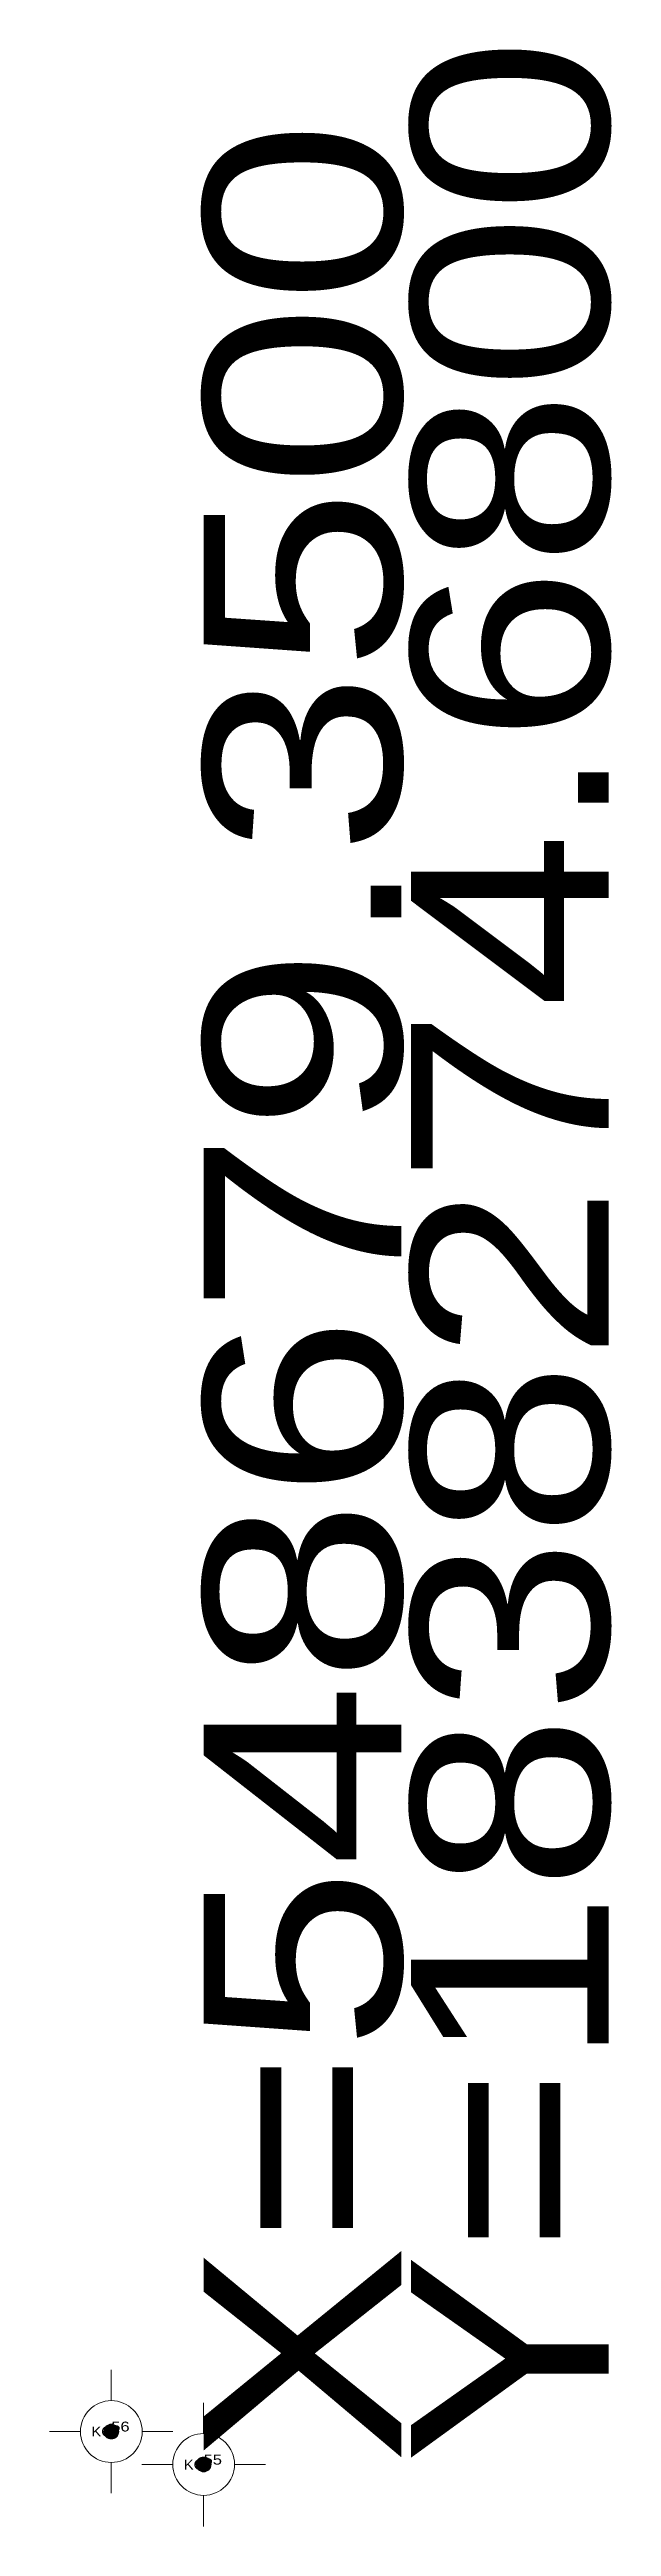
# Model space of a CAD drawing. Header units: metres. Extents: x 548025 to 549900, y 1837473 to 1838819.
# Drawn here: x 548676.2 to 548687.6, y 1838273.4 to 1838323.5 of the extents above; entities that cross this region are included whole.
import ezdxf
from ezdxf.enums import TextEntityAlignment as Align

# ---------------------------------------------------------------- set-up
doc = ezdxf.new("R2010")
doc.units = ezdxf.units.M
doc.header["$LTSCALE"] = 0.08
doc.layers.add('17', color=7, linetype='Continuous', lineweight=13)
doc.layers.add('7', color=7, linetype='Continuous', lineweight=13)
doc.layers.add('9', color=7, linetype='Continuous')

msp = doc.modelspace()

# ---------------------------------------------------------------- texts
at = {"layer": '17'}
for s, width, p in [('Y=1838274.6800', 1.2, (548687.55, 1838274.68)), ('X=548679.3500', 1.25, (548683.35, 1838274.68))]:
    msp.add_text(s, height=4, rotation=90, dxfattribs=dict(at, width=width)).set_placement(p)
at = {"layer": '7', "width": 1.25}
for s, p in [('56', (548677.48, 1838275.35)), ('56', (548677.48, 1838275.35)), ('56', (548677.48, 1838275.35)), ('56', (548677.48, 1838275.35)), ('55', (548679.35, 1838274.68)), ('55', (548679.35, 1838274.68)), ('55', (548679.35, 1838274.68)), ('55', (548679.35, 1838274.68))]:
    msp.add_text(s, height=0.2, dxfattribs=at).set_placement(p)
at = {"layer": '9', "width": 1.1}
for p in [(548677.49, 1838275.25), (548677.49, 1838275.25), (548677.49, 1838275.25), (548677.49, 1838275.25), (548679.36, 1838274.58), (548679.36, 1838274.58), (548679.36, 1838274.58), (548679.36, 1838274.58)]:
    msp.add_text('KC', height=0.2, dxfattribs=at).set_placement(p, align=Align.RIGHT)

# ---------------------------------------------------------------- hatches: boundary and pattern name
at = {"layer": '7'}
for points in [[(548677.48147, 1838275.19852, 1), (548677.48147, 1838275.49852, 1)], [(548677.48147, 1838275.19852, 1), (548677.48147, 1838275.49852, 1)], [(548677.48147, 1838275.19852, 1), (548677.48147, 1838275.49852, 1)], [(548677.48147, 1838275.19852, 1), (548677.48147, 1838275.49852, 1)], [(548679.35047, 1838274.53352, 1), (548679.35047, 1838274.83352, 1)], [(548679.35047, 1838274.53352, 1), (548679.35047, 1838274.83352, 1)], [(548679.35047, 1838274.53352, 1), (548679.35047, 1838274.83352, 1)], [(548679.35047, 1838274.53352, 1), (548679.35047, 1838274.83352, 1)]]:
    msp.add_hatch(color=256, dxfattribs=at).paths.add_polyline_path(points)

# ---------------------------------------------------------------- linework, layer by layer
for p, q in [((548677.48, 1838275.97), (548677.48, 1838276.6)), ((548677.48, 1838275.97), (548677.48, 1838276.6)), ((548677.48, 1838275.97), (548677.48, 1838276.6)), ((548677.48, 1838275.97), (548677.48, 1838276.6)), ((548679.35, 1838275.31), (548679.35, 1838275.93)), ((548679.35, 1838275.31), (548679.35, 1838275.93)), ((548679.35, 1838275.31), (548679.35, 1838275.93)), ((548679.35, 1838275.31), (548679.35, 1838275.93)), ((548676.86, 1838275.35), (548676.23, 1838275.35)), ((548676.86, 1838275.35), (548676.23, 1838275.35)), ((548676.86, 1838275.35), (548676.23, 1838275.35)), ((548676.86, 1838275.35), (548676.23, 1838275.35)), ((548678.73, 1838275.35), (548678.11, 1838275.35)), ((548678.73, 1838275.35), (548678.11, 1838275.35)), ((548678.73, 1838275.35), (548678.11, 1838275.35)), ((548678.73, 1838275.35), (548678.11, 1838275.35)), ((548677.48, 1838274.1), (548677.48, 1838274.72)), ((548677.48, 1838274.1), (548677.48, 1838274.72)), ((548677.48, 1838274.1), (548677.48, 1838274.72)), ((548677.48, 1838274.1), (548677.48, 1838274.72)), ((548678.73, 1838274.68), (548678.1, 1838274.68)), ((548678.73, 1838274.68), (548678.1, 1838274.68)), ((548678.73, 1838274.68), (548678.1, 1838274.68)), ((548678.73, 1838274.68), (548678.1, 1838274.68)), ((548680.6, 1838274.68), (548679.97, 1838274.68)), ((548680.6, 1838274.68), (548679.97, 1838274.68)), ((548680.6, 1838274.68), (548679.97, 1838274.68)), ((548680.6, 1838274.68), (548679.97, 1838274.68)), ((548679.35, 1838273.43), (548679.35, 1838274.06)), ((548679.35, 1838273.43), (548679.35, 1838274.06)), ((548679.35, 1838273.43), (548679.35, 1838274.06)), ((548679.35, 1838273.43), (548679.35, 1838274.06))]:
    msp.add_line(p, q, dxfattribs=at)
for centre, radius in [((548677.48147, 1838275.34852), 0.625), ((548677.48147, 1838275.34852), 0.625), ((548677.48147, 1838275.34852), 0.625), ((548677.48147, 1838275.34852), 0.625), ((548677.48147, 1838275.34852), 0.15), ((548677.48147, 1838275.34852), 0.15), ((548677.48147, 1838275.34852), 0.15), ((548677.48147, 1838275.34852), 0.15), ((548679.35047, 1838274.68352), 0.625), ((548679.35047, 1838274.68352), 0.625), ((548679.35047, 1838274.68352), 0.625), ((548679.35047, 1838274.68352), 0.625), ((548679.35047, 1838274.68352), 0.15), ((548679.35047, 1838274.68352), 0.15), ((548679.35047, 1838274.68352), 0.15), ((548679.35047, 1838274.68352), 0.15)]:
    msp.add_circle(centre, radius, dxfattribs=at)

msp.set_redraw_order([(e.dxf.handle, doc.entitydb.next_handle()) for e in msp.query("TEXT MTEXT ATTDEF DIMENSION ARC_DIMENSION")])  # texts and dimensions are drawn at this point

doc.saveas('drawing.dxf')
